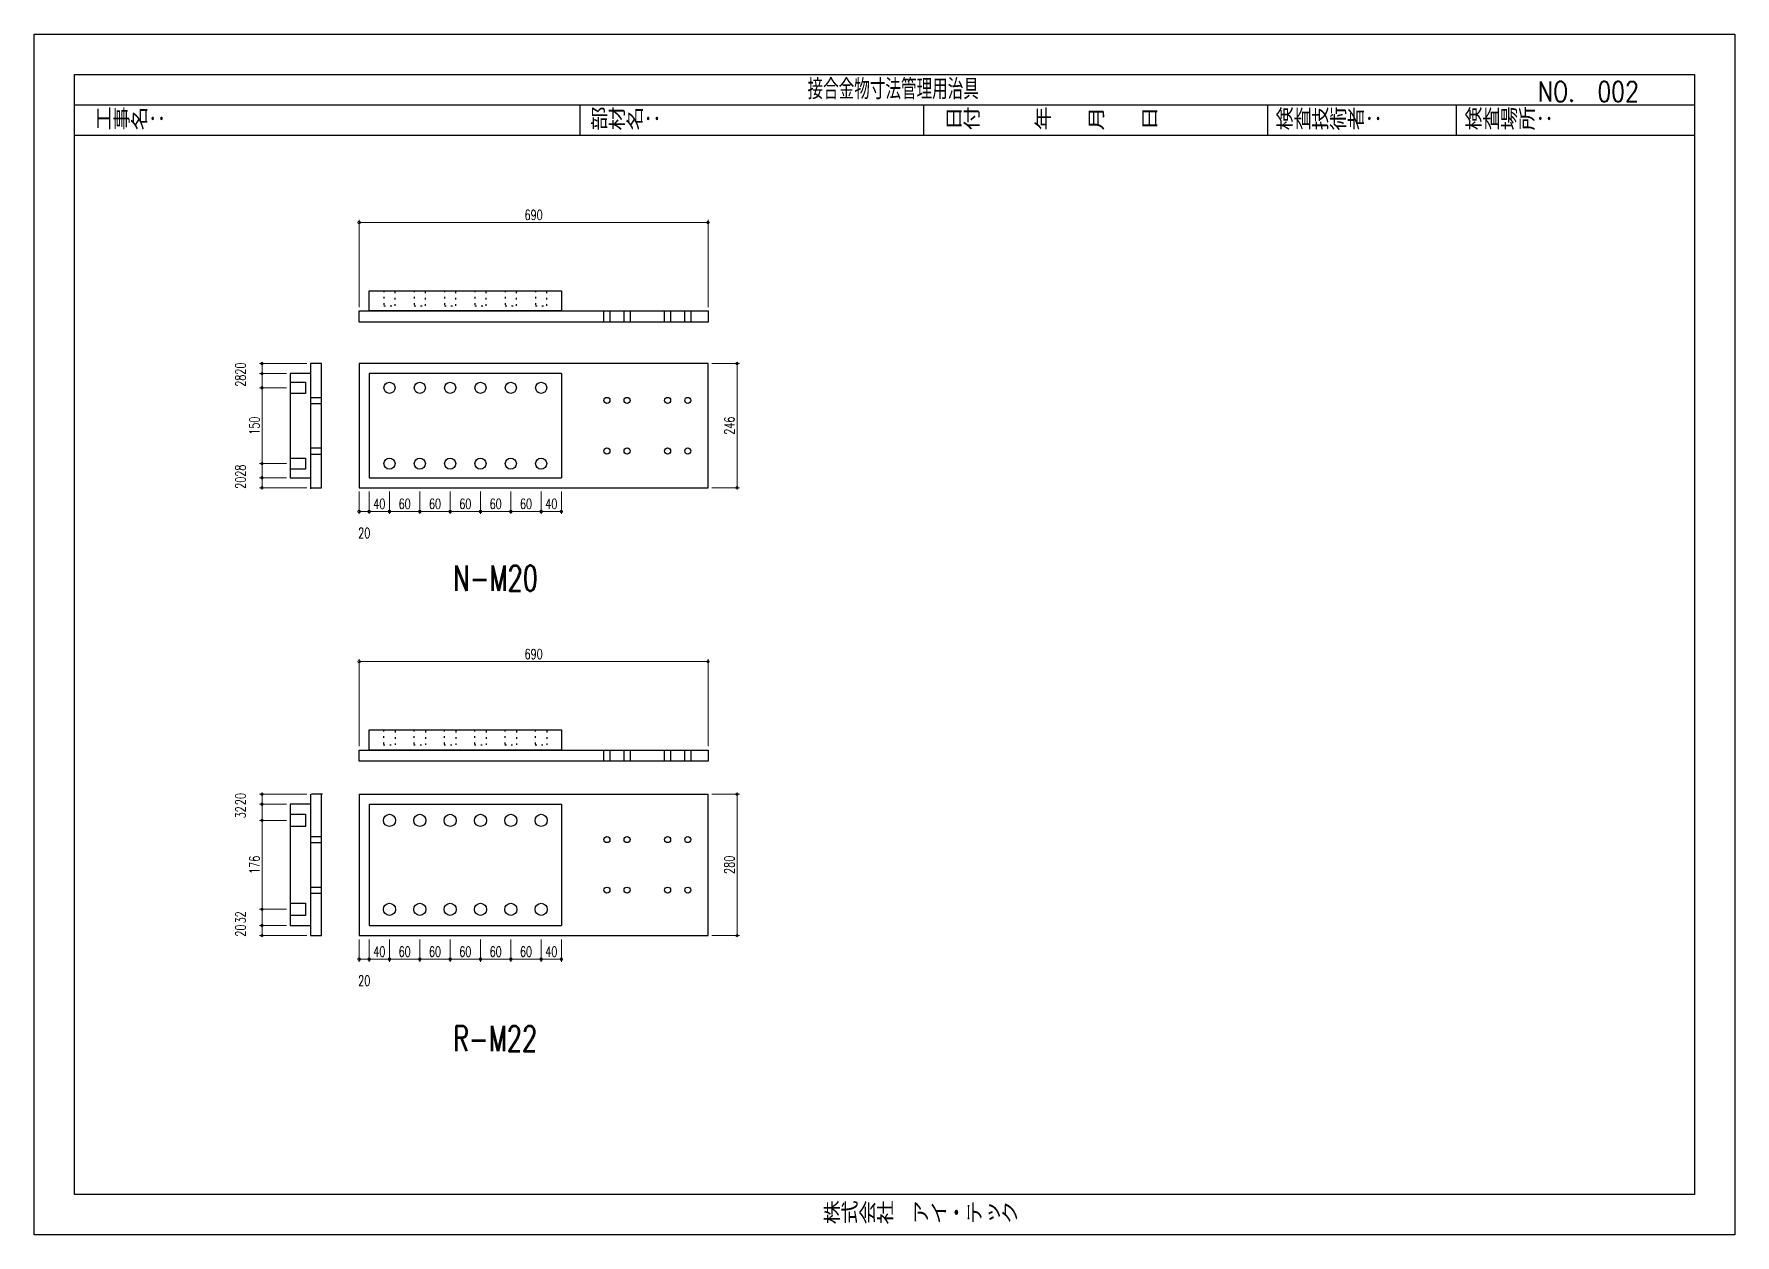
# Model space of a CAD drawing. Header units: millimetres. Extents: x 0 to 15432, y -11 to 7128.
# Drawn here: x 12068 to 15432, y 4752 to 7128 of the extents above; entities that cross this region are included whole.
import ezdxf

# ---------------------------------------------------------------- set-up
doc = ezdxf.new("R2010")
doc.units = ezdxf.units.MM
doc.header["$LTSCALE"] = 5
doc.linetypes.add('DOT', pattern=[2.5, 0.625, -1.875])
doc.layers.get('0').update_dxf_attribs({"color": 255})
doc.layers.get('DEFPOINTS').update_dxf_attribs({"color": 9})
for name, color, linetype in [('01', 7, 'Continuous'), ('LAYER6', 7, 'Continuous'), ('寸法', 4, 'Continuous'), ('溶接', 241, 'Continuous'), ('金物', 142, 'Continuous')]:
    doc.layers.add(name, color=color, linetype=linetype)
doc.styles.add('KANJI', font='simplex.shx', dxfattribs={"width": 0.7, "bigfont": 'extfont2.shx'})
doc.styles.get("Standard").update_dxf_attribs({"font": 'simplex.shx', "width": 0.7, "height": 2.5, "bigfont": '@extfont2.shx'})
doc.styles.add('SUNPOU', font='simplex.shx', dxfattribs={"width": 0.7, "bigfont": 'extfont2.shx'})
doc.styles.add('SUNPOU2', font='simplex.shx', dxfattribs={"width": 0.7, "height": 50, "bigfont": 'extfont2.shx'})
doc.dimstyles.new('S5', dxfattribs={"dimscale": 5, "dimtxt": 4, "dimasz": 1, "dimexe": 1, "dimexo": 1.5, "dimgap": 1, "dimtad": 1, "dimtxsty": 'KANJI', "dimblk": 'ORIGIN', "dimcen": 0, "dimclrd": 256, "dimclre": 256, "dimclrt": 256, "dimadec": 0, "dimazin": 0, "dimtfac": 1, "dimtmove": 2, "dimatfit": 2, "dimfxl": 1, "dimtolj": 2, "dimlwd": 5, "dimlwe": 5, "dimarcsym": 0})

msp = doc.modelspace()

# ---------------------------------------------------------------- texts
at = {"layer": '01', "linetype": 'Continuous', "style": 'SUNPOU2', "width": 0.7}
for s, p in [('N-M20', (12896.596, 6026.493)), ('R-M22', (12896.596, 5115.593))]:
    msp.add_text(s, height=50, dxfattribs=at).set_placement(p)
at = {"layer": 'LAYER6', "color": 0, "linetype": 'Continuous', "lineweight": -3, "style": 'SUNPOU', "width": 0.7}
msp.add_text('接合金物寸法管理用治具', height=40, dxfattribs=at).set_placement((13597.829, 6998.926))
at = {"layer": 'LAYER6', "color": 0, "linetype": 'Continuous', "lineweight": -3, "width": 0.8}
for s, p in [('NO.  002', (15041.789, 6994.209)), ('工事名：', (12188.009, 6938.926)), ('部材名：', (13167.834, 6938.926)), ('日付\u3000\u3000\u3000年\u3000\u3000月\u3000\u3000日', (13869.219, 6938.926)), ('検査技術者：', (14523.744, 6938.926)), ('検査場所：', (14897.044, 6938.926)), ('株式会社\u3000アイ・テック', (13628.093, 4774.755)), ('株式会社\u3000アイ・テック', (13628.093, 4774.755))]:
    msp.add_text(s, height=40, dxfattribs=at).set_placement(p)

# ---------------------------------------------------------------- blocks, each defined once
blk = doc.blocks.new('_Origin')
at = {"color": 0, "linetype": 'ByBlock', "lineweight": -2}
blk.add_line((0, 0), (-1, 0), dxfattribs=at)
blk.add_circle((0, 0), 0.5, dxfattribs=at)
blk = doc.blocks.new('*D1302')
at = {"layer": 'DEFPOINTS', "color": 0}
for p in [(13401, 6755.1), (12711, 6580.2), (13401, 6580.2)]:
    blk.add_point(p, dxfattribs=at)
at = {"layer": '寸法', "linetype": 'Continuous', "lineweight": 5}
for p, q in [((12711, 6587.7), (12711, 6760.1)), ((12716, 6755.1), (13396, 6755.1)), ((13401, 6587.7), (13401, 6760.1))]:
    blk.add_line(p, q, dxfattribs=at)
at = {"layer": '寸法', "lineweight": 5, "xscale": 5, "yscale": 5, "zscale": 5, "rotation": 180}
blk.add_blockref('_Origin', (12711, 6755.1), dxfattribs=at)
at = {"layer": '寸法', "lineweight": 5, "xscale": 5, "yscale": 5, "zscale": 5}
blk.add_blockref('_Origin', (13401, 6755.1), dxfattribs=at)
at = {"layer": '寸法', "linetype": 'Continuous', "insert": (13056, 6770.1), "char_height": 20, "attachment_point": 5, "style": 'KANJI'}
blk.add_mtext('\\A2;690', dxfattribs=at)
blk = doc.blocks.new('*D1303')
at = {"layer": 'DEFPOINTS', "color": 0}
for p in [(12731, 6230.1), (12771, 6230.1), (12771, 6183.4)]:
    blk.add_point(p, dxfattribs=at)
at = {"layer": '寸法', "linetype": 'Continuous', "lineweight": 5}
for p, q in [((12731, 6222.6), (12731, 6178.4)), ((12771, 6222.6), (12771, 6178.4)), ((12736, 6183.4), (12766, 6183.4))]:
    blk.add_line(p, q, dxfattribs=at)
at = {"layer": '寸法', "lineweight": 5, "xscale": 5, "yscale": 5, "zscale": 5, "rotation": 180}
blk.add_blockref('_Origin', (12731, 6183.4), dxfattribs=at)
at = {"layer": '寸法', "lineweight": 5, "xscale": 5, "yscale": 5, "zscale": 5}
blk.add_blockref('_Origin', (12771, 6183.4), dxfattribs=at)
at = {"layer": '寸法', "linetype": 'Continuous', "insert": (12751, 6198.4), "char_height": 20, "attachment_point": 5, "style": 'KANJI'}
blk.add_mtext('\\A2;40', dxfattribs=at)
blk = doc.blocks.new('*D1304')
at = {"layer": 'DEFPOINTS', "color": 0}
for p in [(12771, 6230.1), (12831, 6230.1), (12831, 6183.4)]:
    blk.add_point(p, dxfattribs=at)
at = {"layer": '寸法', "linetype": 'Continuous', "lineweight": 5}
for p, q in [((12771, 6222.6), (12771, 6178.4)), ((12831, 6222.6), (12831, 6178.4)), ((12776, 6183.4), (12826, 6183.4))]:
    blk.add_line(p, q, dxfattribs=at)
at = {"layer": '寸法', "lineweight": 5, "xscale": 5, "yscale": 5, "zscale": 5, "rotation": 180}
blk.add_blockref('_Origin', (12771, 6183.4), dxfattribs=at)
at = {"layer": '寸法', "lineweight": 5, "xscale": 5, "yscale": 5, "zscale": 5}
blk.add_blockref('_Origin', (12831, 6183.4), dxfattribs=at)
at = {"layer": '寸法', "linetype": 'Continuous', "insert": (12801, 6198.4), "char_height": 20, "attachment_point": 5, "style": 'KANJI'}
blk.add_mtext('\\A2;60', dxfattribs=at)
blk = doc.blocks.new('*D1305')
at = {"layer": 'DEFPOINTS', "color": 0}
for p in [(12831, 6230.1), (12891, 6230.1), (12891, 6183.4)]:
    blk.add_point(p, dxfattribs=at)
at = {"layer": '寸法', "linetype": 'Continuous', "lineweight": 5}
for p, q in [((12831, 6222.6), (12831, 6178.4)), ((12891, 6222.6), (12891, 6178.4)), ((12836, 6183.4), (12886, 6183.4))]:
    blk.add_line(p, q, dxfattribs=at)
at = {"layer": '寸法', "lineweight": 5, "xscale": 5, "yscale": 5, "zscale": 5, "rotation": 180}
blk.add_blockref('_Origin', (12831, 6183.4), dxfattribs=at)
at = {"layer": '寸法', "lineweight": 5, "xscale": 5, "yscale": 5, "zscale": 5}
blk.add_blockref('_Origin', (12891, 6183.4), dxfattribs=at)
at = {"layer": '寸法', "linetype": 'Continuous', "insert": (12861, 6198.4), "char_height": 20, "attachment_point": 5, "style": 'KANJI'}
blk.add_mtext('\\A2;60', dxfattribs=at)
blk = doc.blocks.new('*D1306')
at = {"layer": 'DEFPOINTS', "color": 0}
for p in [(12891, 6230.1), (12951, 6230.1), (12951, 6183.4)]:
    blk.add_point(p, dxfattribs=at)
at = {"layer": '寸法', "linetype": 'Continuous', "lineweight": 5}
for p, q in [((12891, 6222.6), (12891, 6178.4)), ((12951, 6222.6), (12951, 6178.4)), ((12896, 6183.4), (12946, 6183.4))]:
    blk.add_line(p, q, dxfattribs=at)
at = {"layer": '寸法', "lineweight": 5, "xscale": 5, "yscale": 5, "zscale": 5, "rotation": 180}
blk.add_blockref('_Origin', (12891, 6183.4), dxfattribs=at)
at = {"layer": '寸法', "lineweight": 5, "xscale": 5, "yscale": 5, "zscale": 5}
blk.add_blockref('_Origin', (12951, 6183.4), dxfattribs=at)
at = {"layer": '寸法', "linetype": 'Continuous', "insert": (12921, 6198.4), "char_height": 20, "attachment_point": 5, "style": 'KANJI'}
blk.add_mtext('\\A2;60', dxfattribs=at)
blk = doc.blocks.new('*D1307')
at = {"layer": 'DEFPOINTS', "color": 0}
for p in [(12951, 6230.1), (13011, 6230.1), (13011, 6183.4)]:
    blk.add_point(p, dxfattribs=at)
at = {"layer": '寸法', "linetype": 'Continuous', "lineweight": 5}
for p, q in [((12951, 6222.6), (12951, 6178.4)), ((13011, 6222.6), (13011, 6178.4)), ((12956, 6183.4), (13006, 6183.4))]:
    blk.add_line(p, q, dxfattribs=at)
at = {"layer": '寸法', "lineweight": 5, "xscale": 5, "yscale": 5, "zscale": 5, "rotation": 180}
blk.add_blockref('_Origin', (12951, 6183.4), dxfattribs=at)
at = {"layer": '寸法', "lineweight": 5, "xscale": 5, "yscale": 5, "zscale": 5}
blk.add_blockref('_Origin', (13011, 6183.4), dxfattribs=at)
at = {"layer": '寸法', "linetype": 'Continuous', "insert": (12981, 6198.4), "char_height": 20, "attachment_point": 5, "style": 'KANJI'}
blk.add_mtext('\\A2;60', dxfattribs=at)
blk = doc.blocks.new('*D1308')
at = {"layer": 'DEFPOINTS', "color": 0}
for p in [(13011, 6230.1), (13071, 6230.1), (13071, 6183.4)]:
    blk.add_point(p, dxfattribs=at)
at = {"layer": '寸法', "linetype": 'Continuous', "lineweight": 5}
for p, q in [((13011, 6222.6), (13011, 6178.4)), ((13071, 6222.6), (13071, 6178.4)), ((13016, 6183.4), (13066, 6183.4))]:
    blk.add_line(p, q, dxfattribs=at)
at = {"layer": '寸法', "lineweight": 5, "xscale": 5, "yscale": 5, "zscale": 5, "rotation": 180}
blk.add_blockref('_Origin', (13011, 6183.4), dxfattribs=at)
at = {"layer": '寸法', "lineweight": 5, "xscale": 5, "yscale": 5, "zscale": 5}
blk.add_blockref('_Origin', (13071, 6183.4), dxfattribs=at)
at = {"layer": '寸法', "linetype": 'Continuous', "insert": (13041, 6198.4), "char_height": 20, "attachment_point": 5, "style": 'KANJI'}
blk.add_mtext('\\A2;60', dxfattribs=at)
blk = doc.blocks.new('*D1309')
at = {"layer": 'DEFPOINTS', "color": 0}
for p in [(13071, 6230.1), (13111, 6230.1), (13111, 6183.4)]:
    blk.add_point(p, dxfattribs=at)
at = {"layer": '寸法', "linetype": 'Continuous', "lineweight": 5}
for p, q in [((13071, 6222.6), (13071, 6178.4)), ((13111, 6222.6), (13111, 6178.4)), ((13076, 6183.4), (13106, 6183.4))]:
    blk.add_line(p, q, dxfattribs=at)
at = {"layer": '寸法', "lineweight": 5, "xscale": 5, "yscale": 5, "zscale": 5, "rotation": 180}
blk.add_blockref('_Origin', (13071, 6183.4), dxfattribs=at)
at = {"layer": '寸法', "lineweight": 5, "xscale": 5, "yscale": 5, "zscale": 5}
blk.add_blockref('_Origin', (13111, 6183.4), dxfattribs=at)
at = {"layer": '寸法', "linetype": 'Continuous', "insert": (13091, 6198.4), "char_height": 20, "attachment_point": 5, "style": 'KANJI'}
blk.add_mtext('\\A2;40', dxfattribs=at)
blk = doc.blocks.new('*D1310')
at = {"layer": 'DEFPOINTS', "color": 0}
for p in [(12711, 6230.1), (12731, 6230.1), (12731, 6183.4)]:
    blk.add_point(p, dxfattribs=at)
at = {"layer": '寸法', "linetype": 'Continuous', "lineweight": 5}
for p, q in [((12711, 6222.6), (12711, 6178.4)), ((12731, 6222.6), (12731, 6178.4)), ((12716, 6183.4), (12726, 6183.4))]:
    blk.add_line(p, q, dxfattribs=at)
at = {"layer": '寸法', "lineweight": 5, "xscale": 5, "yscale": 5, "zscale": 5, "rotation": 180}
blk.add_blockref('_Origin', (12711, 6183.4), dxfattribs=at)
at = {"layer": '寸法', "lineweight": 5, "xscale": 5, "yscale": 5, "zscale": 5}
blk.add_blockref('_Origin', (12731, 6183.4), dxfattribs=at)
at = {"layer": '寸法', "linetype": 'Continuous', "insert": (12721, 6140.9), "char_height": 20, "attachment_point": 5, "style": 'KANJI'}
blk.add_mtext('\\A2;20', dxfattribs=at)
blk = doc.blocks.new('*D1311')
at = {"layer": 'DEFPOINTS', "color": 0}
for p in [(12519, 6250.1), (12574.8, 6250.1), (12614.8, 6230.1)]:
    blk.add_point(p, dxfattribs=at)
at = {"layer": '寸法', "linetype": 'Continuous', "lineweight": 5}
for p, q in [((12567.3, 6250.1), (12514, 6250.1)), ((12607.3, 6230.1), (12514, 6230.1)), ((12519, 6235.1), (12519, 6245.1))]:
    blk.add_line(p, q, dxfattribs=at)
at = {"layer": '寸法', "lineweight": 5, "xscale": 5, "yscale": 5, "zscale": 5}
for p, rotation in [((12519, 6250.1), 90), ((12519, 6230.1), 270)]:
    blk.add_blockref('_Origin', p, dxfattribs=dict(at, rotation=rotation))
at = {"layer": '寸法', "linetype": 'Continuous', "insert": (12476.5, 6240.1), "char_height": 20, "attachment_point": 5, "rotation": 90, "style": 'KANJI'}
blk.add_mtext('\\A2;20', dxfattribs=at)
blk = doc.blocks.new('*D1312')
at = {"layer": 'DEFPOINTS', "color": 0}
for p in [(12519, 6278.1), (12574.8, 6278.1), (12574.8, 6250.1)]:
    blk.add_point(p, dxfattribs=at)
at = {"layer": '寸法', "linetype": 'Continuous', "lineweight": 5}
for p, q in [((12567.3, 6278.1), (12514, 6278.1)), ((12519, 6255.1), (12519, 6273.1)), ((12567.3, 6250.1), (12514, 6250.1))]:
    blk.add_line(p, q, dxfattribs=at)
at = {"layer": '寸法', "lineweight": 5, "xscale": 5, "yscale": 5, "zscale": 5}
for p, rotation in [((12519, 6278.1), 90), ((12519, 6250.1), 270)]:
    blk.add_blockref('_Origin', p, dxfattribs=dict(at, rotation=rotation))
at = {"layer": '寸法', "linetype": 'Continuous', "insert": (12476.5, 6264.1), "char_height": 20, "attachment_point": 5, "rotation": 90, "style": 'KANJI'}
blk.add_mtext('\\A2;28', dxfattribs=at)
blk = doc.blocks.new('*D1313')
at = {"layer": 'DEFPOINTS', "color": 0}
for p in [(12519, 6428.1), (12574.8, 6428.1), (12574.8, 6278.1)]:
    blk.add_point(p, dxfattribs=at)
at = {"layer": '寸法', "linetype": 'Continuous', "lineweight": 5}
for p, q in [((12567.3, 6428.1), (12514, 6428.1)), ((12519, 6283.1), (12519, 6423.1)), ((12567.3, 6278.1), (12514, 6278.1))]:
    blk.add_line(p, q, dxfattribs=at)
at = {"layer": '寸法', "lineweight": 5, "xscale": 5, "yscale": 5, "zscale": 5}
for p, rotation in [((12519, 6428.1), 90), ((12519, 6278.1), 270)]:
    blk.add_blockref('_Origin', p, dxfattribs=dict(at, rotation=rotation))
at = {"layer": '寸法', "linetype": 'Continuous', "insert": (12504, 6353.1), "char_height": 20, "attachment_point": 5, "rotation": 90, "style": 'KANJI'}
blk.add_mtext('\\A2;150', dxfattribs=at)
blk = doc.blocks.new('*D1314')
at = {"layer": 'DEFPOINTS', "color": 0}
for p in [(12519, 6456.1), (12574.8, 6456.1), (12574.8, 6428.1)]:
    blk.add_point(p, dxfattribs=at)
at = {"layer": '寸法', "linetype": 'Continuous', "lineweight": 5}
for p, q in [((12567.3, 6456.1), (12514, 6456.1)), ((12567.3, 6428.1), (12514, 6428.1)), ((12519, 6433.1), (12519, 6451.1))]:
    blk.add_line(p, q, dxfattribs=at)
at = {"layer": '寸法', "lineweight": 5, "xscale": 5, "yscale": 5, "zscale": 5}
for p, rotation in [((12519, 6456.1), 90), ((12519, 6428.1), 270)]:
    blk.add_blockref('_Origin', p, dxfattribs=dict(at, rotation=rotation))
at = {"layer": '寸法', "linetype": 'Continuous', "insert": (12476.5, 6442.1), "char_height": 20, "attachment_point": 5, "rotation": 90, "style": 'KANJI'}
blk.add_mtext('\\A2;28', dxfattribs=at)
blk = doc.blocks.new('*D1315')
at = {"layer": 'DEFPOINTS', "color": 0}
for p in [(12519, 6476.1), (12614.8, 6476.1), (12574.8, 6456.1)]:
    blk.add_point(p, dxfattribs=at)
at = {"layer": '寸法', "linetype": 'Continuous', "lineweight": 5}
for p, q in [((12607.3, 6476.1), (12514, 6476.1)), ((12519, 6461.1), (12519, 6471.1)), ((12567.3, 6456.1), (12514, 6456.1))]:
    blk.add_line(p, q, dxfattribs=at)
at = {"layer": '寸法', "lineweight": 5, "xscale": 5, "yscale": 5, "zscale": 5}
for p, rotation in [((12519, 6476.1), 90), ((12519, 6456.1), 270)]:
    blk.add_blockref('_Origin', p, dxfattribs=dict(at, rotation=rotation))
at = {"layer": '寸法', "linetype": 'Continuous', "insert": (12476.5, 6466.1), "char_height": 20, "attachment_point": 5, "rotation": 90, "style": 'KANJI'}
blk.add_mtext('\\A2;20', dxfattribs=at)
blk = doc.blocks.new('*D1316')
at = {"layer": 'DEFPOINTS', "color": 0}
for p in [(13401, 6476.1), (13401, 6230.1), (13458.3, 6230.1)]:
    blk.add_point(p, dxfattribs=at)
at = {"layer": '寸法', "linetype": 'Continuous', "lineweight": 5}
for p, q in [((13408.5, 6476.1), (13463.3, 6476.1)), ((13458.3, 6471.1), (13458.3, 6235.1)), ((13408.5, 6230.1), (13463.3, 6230.1))]:
    blk.add_line(p, q, dxfattribs=at)
at = {"layer": '寸法', "lineweight": 5, "xscale": 5, "yscale": 5, "zscale": 5}
for p, rotation in [((13458.3, 6476.1), 90), ((13458.3, 6230.1), 270)]:
    blk.add_blockref('_Origin', p, dxfattribs=dict(at, rotation=rotation))
at = {"layer": '寸法', "linetype": 'Continuous', "insert": (13443.3, 6353.1), "char_height": 20, "attachment_point": 5, "rotation": 90, "style": 'KANJI'}
blk.add_mtext('\\A2;246', dxfattribs=at)
blk = doc.blocks.new('*D1340')
at = {"layer": 'DEFPOINTS', "color": 0}
for p in [(12731, 5344.3), (12771, 5344.3), (12771, 5297.6)]:
    blk.add_point(p, dxfattribs=at)
at = {"layer": '寸法', "linetype": 'Continuous', "lineweight": 5}
for p, q in [((12731, 5336.8), (12731, 5292.6)), ((12771, 5336.8), (12771, 5292.6)), ((12736, 5297.6), (12766, 5297.6))]:
    blk.add_line(p, q, dxfattribs=at)
at = {"layer": '寸法', "lineweight": 5, "xscale": 5, "yscale": 5, "zscale": 5, "rotation": 180}
blk.add_blockref('_Origin', (12731, 5297.6), dxfattribs=at)
at = {"layer": '寸法', "lineweight": 5, "xscale": 5, "yscale": 5, "zscale": 5}
blk.add_blockref('_Origin', (12771, 5297.6), dxfattribs=at)
at = {"layer": '寸法', "linetype": 'Continuous', "insert": (12751, 5312.6), "char_height": 20, "attachment_point": 5, "style": 'KANJI'}
blk.add_mtext('\\A2;40', dxfattribs=at)
blk = doc.blocks.new('*D1341')
at = {"layer": 'DEFPOINTS', "color": 0}
for p in [(12771, 5344.3), (12831, 5344.3), (12831, 5297.6)]:
    blk.add_point(p, dxfattribs=at)
at = {"layer": '寸法', "linetype": 'Continuous', "lineweight": 5}
for p, q in [((12771, 5336.8), (12771, 5292.6)), ((12831, 5336.8), (12831, 5292.6)), ((12776, 5297.6), (12826, 5297.6))]:
    blk.add_line(p, q, dxfattribs=at)
at = {"layer": '寸法', "lineweight": 5, "xscale": 5, "yscale": 5, "zscale": 5, "rotation": 180}
blk.add_blockref('_Origin', (12771, 5297.6), dxfattribs=at)
at = {"layer": '寸法', "lineweight": 5, "xscale": 5, "yscale": 5, "zscale": 5}
blk.add_blockref('_Origin', (12831, 5297.6), dxfattribs=at)
at = {"layer": '寸法', "linetype": 'Continuous', "insert": (12801, 5312.6), "char_height": 20, "attachment_point": 5, "style": 'KANJI'}
blk.add_mtext('\\A2;60', dxfattribs=at)
blk = doc.blocks.new('*D1342')
at = {"layer": 'DEFPOINTS', "color": 0}
for p in [(12831, 5344.3), (12891, 5344.3), (12891, 5297.6)]:
    blk.add_point(p, dxfattribs=at)
at = {"layer": '寸法', "linetype": 'Continuous', "lineweight": 5}
for p, q in [((12831, 5336.8), (12831, 5292.6)), ((12891, 5336.8), (12891, 5292.6)), ((12836, 5297.6), (12886, 5297.6))]:
    blk.add_line(p, q, dxfattribs=at)
at = {"layer": '寸法', "lineweight": 5, "xscale": 5, "yscale": 5, "zscale": 5, "rotation": 180}
blk.add_blockref('_Origin', (12831, 5297.6), dxfattribs=at)
at = {"layer": '寸法', "lineweight": 5, "xscale": 5, "yscale": 5, "zscale": 5}
blk.add_blockref('_Origin', (12891, 5297.6), dxfattribs=at)
at = {"layer": '寸法', "linetype": 'Continuous', "insert": (12861, 5312.6), "char_height": 20, "attachment_point": 5, "style": 'KANJI'}
blk.add_mtext('\\A2;60', dxfattribs=at)
blk = doc.blocks.new('*D1343')
at = {"layer": 'DEFPOINTS', "color": 0}
for p in [(12891, 5344.3), (12951, 5344.3), (12951, 5297.6)]:
    blk.add_point(p, dxfattribs=at)
at = {"layer": '寸法', "linetype": 'Continuous', "lineweight": 5}
for p, q in [((12891, 5336.8), (12891, 5292.6)), ((12951, 5336.8), (12951, 5292.6)), ((12896, 5297.6), (12946, 5297.6))]:
    blk.add_line(p, q, dxfattribs=at)
at = {"layer": '寸法', "lineweight": 5, "xscale": 5, "yscale": 5, "zscale": 5, "rotation": 180}
blk.add_blockref('_Origin', (12891, 5297.6), dxfattribs=at)
at = {"layer": '寸法', "lineweight": 5, "xscale": 5, "yscale": 5, "zscale": 5}
blk.add_blockref('_Origin', (12951, 5297.6), dxfattribs=at)
at = {"layer": '寸法', "linetype": 'Continuous', "insert": (12921, 5312.6), "char_height": 20, "attachment_point": 5, "style": 'KANJI'}
blk.add_mtext('\\A2;60', dxfattribs=at)
blk = doc.blocks.new('*D1344')
at = {"layer": 'DEFPOINTS', "color": 0}
for p in [(12951, 5344.3), (13011, 5344.3), (13011, 5297.6)]:
    blk.add_point(p, dxfattribs=at)
at = {"layer": '寸法', "linetype": 'Continuous', "lineweight": 5}
for p, q in [((12951, 5336.8), (12951, 5292.6)), ((13011, 5336.8), (13011, 5292.6)), ((12956, 5297.6), (13006, 5297.6))]:
    blk.add_line(p, q, dxfattribs=at)
at = {"layer": '寸法', "lineweight": 5, "xscale": 5, "yscale": 5, "zscale": 5, "rotation": 180}
blk.add_blockref('_Origin', (12951, 5297.6), dxfattribs=at)
at = {"layer": '寸法', "lineweight": 5, "xscale": 5, "yscale": 5, "zscale": 5}
blk.add_blockref('_Origin', (13011, 5297.6), dxfattribs=at)
at = {"layer": '寸法', "linetype": 'Continuous', "insert": (12981, 5312.6), "char_height": 20, "attachment_point": 5, "style": 'KANJI'}
blk.add_mtext('\\A2;60', dxfattribs=at)
blk = doc.blocks.new('*D1345')
at = {"layer": 'DEFPOINTS', "color": 0}
for p in [(13011, 5344.3), (13071, 5344.3), (13071, 5297.6)]:
    blk.add_point(p, dxfattribs=at)
at = {"layer": '寸法', "linetype": 'Continuous', "lineweight": 5}
for p, q in [((13011, 5336.8), (13011, 5292.6)), ((13071, 5336.8), (13071, 5292.6)), ((13016, 5297.6), (13066, 5297.6))]:
    blk.add_line(p, q, dxfattribs=at)
at = {"layer": '寸法', "lineweight": 5, "xscale": 5, "yscale": 5, "zscale": 5, "rotation": 180}
blk.add_blockref('_Origin', (13011, 5297.6), dxfattribs=at)
at = {"layer": '寸法', "lineweight": 5, "xscale": 5, "yscale": 5, "zscale": 5}
blk.add_blockref('_Origin', (13071, 5297.6), dxfattribs=at)
at = {"layer": '寸法', "linetype": 'Continuous', "insert": (13041, 5312.6), "char_height": 20, "attachment_point": 5, "style": 'KANJI'}
blk.add_mtext('\\A2;60', dxfattribs=at)
blk = doc.blocks.new('*D1346')
at = {"layer": 'DEFPOINTS', "color": 0}
for p in [(13071, 5344.3), (13111, 5344.3), (13111, 5297.6)]:
    blk.add_point(p, dxfattribs=at)
at = {"layer": '寸法', "linetype": 'Continuous', "lineweight": 5}
for p, q in [((13071, 5336.8), (13071, 5292.6)), ((13111, 5336.8), (13111, 5292.6)), ((13076, 5297.6), (13106, 5297.6))]:
    blk.add_line(p, q, dxfattribs=at)
at = {"layer": '寸法', "lineweight": 5, "xscale": 5, "yscale": 5, "zscale": 5, "rotation": 180}
blk.add_blockref('_Origin', (13071, 5297.6), dxfattribs=at)
at = {"layer": '寸法', "lineweight": 5, "xscale": 5, "yscale": 5, "zscale": 5}
blk.add_blockref('_Origin', (13111, 5297.6), dxfattribs=at)
at = {"layer": '寸法', "linetype": 'Continuous', "insert": (13091, 5312.6), "char_height": 20, "attachment_point": 5, "style": 'KANJI'}
blk.add_mtext('\\A2;40', dxfattribs=at)
blk = doc.blocks.new('*D1347')
at = {"layer": 'DEFPOINTS', "color": 0}
for p in [(12711, 5344.3), (12731, 5344.3), (12731, 5297.6)]:
    blk.add_point(p, dxfattribs=at)
at = {"layer": '寸法', "linetype": 'Continuous', "lineweight": 5}
for p, q in [((12711, 5336.8), (12711, 5292.6)), ((12731, 5336.8), (12731, 5292.6)), ((12716, 5297.6), (12726, 5297.6))]:
    blk.add_line(p, q, dxfattribs=at)
at = {"layer": '寸法', "lineweight": 5, "xscale": 5, "yscale": 5, "zscale": 5, "rotation": 180}
blk.add_blockref('_Origin', (12711, 5297.6), dxfattribs=at)
at = {"layer": '寸法', "lineweight": 5, "xscale": 5, "yscale": 5, "zscale": 5}
blk.add_blockref('_Origin', (12731, 5297.6), dxfattribs=at)
at = {"layer": '寸法', "linetype": 'Continuous', "insert": (12721, 5255.1), "char_height": 20, "attachment_point": 5, "style": 'KANJI'}
blk.add_mtext('\\A2;20', dxfattribs=at)
blk = doc.blocks.new('*D1348')
at = {"layer": 'DEFPOINTS', "color": 0}
for p in [(13401, 5886.3), (12711, 5711.4), (13401, 5711.4)]:
    blk.add_point(p, dxfattribs=at)
at = {"layer": '寸法', "linetype": 'Continuous', "lineweight": 5}
for p, q in [((12711, 5718.9), (12711, 5891.3)), ((13401, 5718.9), (13401, 5891.3)), ((12716, 5886.3), (13396, 5886.3))]:
    blk.add_line(p, q, dxfattribs=at)
at = {"layer": '寸法', "lineweight": 5, "xscale": 5, "yscale": 5, "zscale": 5, "rotation": 180}
blk.add_blockref('_Origin', (12711, 5886.3), dxfattribs=at)
at = {"layer": '寸法', "lineweight": 5, "xscale": 5, "yscale": 5, "zscale": 5}
blk.add_blockref('_Origin', (13401, 5886.3), dxfattribs=at)
at = {"layer": '寸法', "linetype": 'Continuous', "insert": (13056, 5901.3), "char_height": 20, "attachment_point": 5, "style": 'KANJI'}
blk.add_mtext('\\A2;690', dxfattribs=at)
blk = doc.blocks.new('*D1350')
at = {"layer": 'DEFPOINTS', "color": 0}
for p in [(13401, 5624.3), (13401, 5344.3), (13458.3, 5344.3)]:
    blk.add_point(p, dxfattribs=at)
at = {"layer": '寸法', "linetype": 'Continuous', "lineweight": 5}
for p, q in [((13408.5, 5624.3), (13463.3, 5624.3)), ((13458.3, 5619.3), (13458.3, 5349.3)), ((13408.5, 5344.3), (13463.3, 5344.3))]:
    blk.add_line(p, q, dxfattribs=at)
at = {"layer": '寸法', "lineweight": 5, "xscale": 5, "yscale": 5, "zscale": 5}
for p, rotation in [((13458.3, 5624.3), 90), ((13458.3, 5344.3), 270)]:
    blk.add_blockref('_Origin', p, dxfattribs=dict(at, rotation=rotation))
at = {"layer": '寸法', "linetype": 'Continuous', "insert": (13443.3, 5484.3), "char_height": 20, "attachment_point": 5, "rotation": 90, "style": 'KANJI'}
blk.add_mtext('\\A2;280', dxfattribs=at)
blk = doc.blocks.new('*D1357')
at = {"layer": 'DEFPOINTS', "color": 0}
for p in [(12519, 5364.3), (12574.8, 5364.3), (12614.8, 5344.3)]:
    blk.add_point(p, dxfattribs=at)
at = {"layer": '寸法', "linetype": 'Continuous', "lineweight": 5}
for p, q in [((12567.3, 5364.3), (12514, 5364.3)), ((12519, 5349.3), (12519, 5359.3)), ((12607.3, 5344.3), (12514, 5344.3))]:
    blk.add_line(p, q, dxfattribs=at)
at = {"layer": '寸法', "lineweight": 5, "xscale": 5, "yscale": 5, "zscale": 5}
for p, rotation in [((12519, 5364.3), 90), ((12519, 5344.3), 270)]:
    blk.add_blockref('_Origin', p, dxfattribs=dict(at, rotation=rotation))
at = {"layer": '寸法', "linetype": 'Continuous', "insert": (12476.5, 5354.3), "char_height": 20, "attachment_point": 5, "rotation": 90, "style": 'KANJI'}
blk.add_mtext('\\A2;20', dxfattribs=at)
blk = doc.blocks.new('*D1358')
at = {"layer": 'DEFPOINTS', "color": 0}
for p in [(12519, 5396.3), (12574.8, 5396.3), (12574.8, 5364.3)]:
    blk.add_point(p, dxfattribs=at)
at = {"layer": '寸法', "linetype": 'Continuous', "lineweight": 5}
for p, q in [((12567.3, 5396.3), (12514, 5396.3)), ((12519, 5369.3), (12519, 5391.3)), ((12567.3, 5364.3), (12514, 5364.3))]:
    blk.add_line(p, q, dxfattribs=at)
at = {"layer": '寸法', "lineweight": 5, "xscale": 5, "yscale": 5, "zscale": 5}
for p, rotation in [((12519, 5396.3), 90), ((12519, 5364.3), 270)]:
    blk.add_blockref('_Origin', p, dxfattribs=dict(at, rotation=rotation))
at = {"layer": '寸法', "linetype": 'Continuous', "insert": (12476.5, 5380.3), "char_height": 20, "attachment_point": 5, "rotation": 90, "style": 'KANJI'}
blk.add_mtext('\\A2;32', dxfattribs=at)
blk = doc.blocks.new('*D1359')
at = {"layer": 'DEFPOINTS', "color": 0}
for p in [(12519, 5572.3), (12574.8, 5572.3), (12574.8, 5396.3)]:
    blk.add_point(p, dxfattribs=at)
at = {"layer": '寸法', "linetype": 'Continuous', "lineweight": 5}
for p, q in [((12567.3, 5572.3), (12514, 5572.3)), ((12519, 5401.3), (12519, 5567.3)), ((12567.3, 5396.3), (12514, 5396.3))]:
    blk.add_line(p, q, dxfattribs=at)
at = {"layer": '寸法', "lineweight": 5, "xscale": 5, "yscale": 5, "zscale": 5}
for p, rotation in [((12519, 5572.3), 90), ((12519, 5396.3), 270)]:
    blk.add_blockref('_Origin', p, dxfattribs=dict(at, rotation=rotation))
at = {"layer": '寸法', "linetype": 'Continuous', "insert": (12504, 5484.3), "char_height": 20, "attachment_point": 5, "rotation": 90, "style": 'KANJI'}
blk.add_mtext('\\A2;176', dxfattribs=at)
blk = doc.blocks.new('*D1360')
at = {"layer": 'DEFPOINTS', "color": 0}
for p in [(12519, 5604.3), (12574.8, 5604.3), (12574.8, 5572.3)]:
    blk.add_point(p, dxfattribs=at)
at = {"layer": '寸法', "linetype": 'Continuous', "lineweight": 5}
for p, q in [((12567.3, 5604.3), (12514, 5604.3)), ((12519, 5577.3), (12519, 5599.3)), ((12567.3, 5572.3), (12514, 5572.3))]:
    blk.add_line(p, q, dxfattribs=at)
at = {"layer": '寸法', "lineweight": 5, "xscale": 5, "yscale": 5, "zscale": 5}
for p, rotation in [((12519, 5604.3), 90), ((12519, 5572.3), 270)]:
    blk.add_blockref('_Origin', p, dxfattribs=dict(at, rotation=rotation))
at = {"layer": '寸法', "linetype": 'Continuous', "insert": (12476.5, 5588.3), "char_height": 20, "attachment_point": 5, "rotation": 90, "style": 'KANJI'}
blk.add_mtext('\\A2;32', dxfattribs=at)
blk = doc.blocks.new('*D1361')
at = {"layer": 'DEFPOINTS', "color": 0}
for p in [(12519, 5624.3), (12614.8, 5624.3), (12574.8, 5604.3)]:
    blk.add_point(p, dxfattribs=at)
at = {"layer": '寸法', "linetype": 'Continuous', "lineweight": 5}
for p, q in [((12607.3, 5624.3), (12514, 5624.3)), ((12519, 5609.3), (12519, 5619.3)), ((12567.3, 5604.3), (12514, 5604.3))]:
    blk.add_line(p, q, dxfattribs=at)
at = {"layer": '寸法', "lineweight": 5, "xscale": 5, "yscale": 5, "zscale": 5}
for p, rotation in [((12519, 5624.3), 90), ((12519, 5604.3), 270)]:
    blk.add_blockref('_Origin', p, dxfattribs=dict(at, rotation=rotation))
at = {"layer": '寸法', "linetype": 'Continuous', "insert": (12476.5, 5614.3), "char_height": 20, "attachment_point": 5, "rotation": 90, "style": 'KANJI'}
blk.add_mtext('\\A2;20', dxfattribs=at)

# ---------------------------------------------------------------- dimensions: what is measured, and where the dimension line sits
at = {"layer": '寸法', "linetype": 'Continuous'}
for base, p1, p2, picture, middle in [((13400.979, 6755.137), (12710.979, 6580.211), (13400.979, 6580.211), '*D1302', (13055.979, 6770.137)), ((12730.979, 6183.405), (12710.979, 6230.076), (12730.979, 6230.076), '*D1310', (12720.979, 6140.905)), ((12770.979, 6183.405), (12730.979, 6230.076), (12770.979, 6230.076), '*D1303', (12750.979, 6198.405)), ((12830.979, 6183.405), (12770.979, 6230.076), (12830.979, 6230.076), '*D1304', (12800.979, 6198.405)), ((12890.979, 6183.405), (12830.979, 6230.076), (12890.979, 6230.076), '*D1305', (12860.979, 6198.405)), ((12950.979, 6183.405), (12890.979, 6230.076), (12950.979, 6230.076), '*D1306', (12920.979, 6198.405)), ((13010.979, 6183.405), (12950.979, 6230.076), (13010.979, 6230.076), '*D1307', (12980.979, 6198.405)), ((13070.979, 6183.405), (13010.979, 6230.076), (13070.979, 6230.076), '*D1308', (13040.979, 6198.405)), ((13110.979, 6183.405), (13070.979, 6230.076), (13110.979, 6230.076), '*D1309', (13090.979, 6198.405)), ((13400.979, 5886.318), (12710.979, 5711.393), (13400.979, 5711.393), '*D1348', (13055.979, 5901.318)), ((12730.979, 5297.586), (12710.979, 5344.258), (12730.979, 5344.258), '*D1347', (12720.979, 5255.086)), ((12770.979, 5297.586), (12730.979, 5344.258), (12770.979, 5344.258), '*D1340', (12750.979, 5312.586)), ((12830.979, 5297.586), (12770.979, 5344.258), (12830.979, 5344.258), '*D1341', (12800.979, 5312.586)), ((12890.979, 5297.586), (12830.979, 5344.258), (12890.979, 5344.258), '*D1342', (12860.979, 5312.586)), ((12950.979, 5297.586), (12890.979, 5344.258), (12950.979, 5344.258), '*D1343', (12920.979, 5312.586)), ((13010.979, 5297.586), (12950.979, 5344.258), (13010.979, 5344.258), '*D1344', (12980.979, 5312.586)), ((13070.979, 5297.586), (13010.979, 5344.258), (13070.979, 5344.258), '*D1345', (13040.979, 5312.586)), ((13110.979, 5297.586), (13070.979, 5344.258), (13110.979, 5344.258), '*D1346', (13090.979, 5312.586))]:
    dim = msp.add_linear_dim(base=base, p1=p1, p2=p2, dimstyle='S5', dxfattribs=at)
    dim.commit()
    dim.dimension.update_dxf_attribs({"geometry": picture, "text_midpoint": middle})
for base, p1, p2, picture, middle in [((12518.958, 6476.076), (12574.754, 6456.076), (12614.754, 6476.076), '*D1315', (12476.458, 6466.076)), ((13458.287, 6230.076), (13400.979, 6476.076), (13400.979, 6230.076), '*D1316', (13443.287, 6353.076)), ((12518.958, 6456.076), (12574.754, 6428.076), (12574.754, 6456.076), '*D1314', (12476.458, 6442.076)), ((12518.958, 6428.076), (12574.754, 6278.076), (12574.754, 6428.076), '*D1313', (12503.958, 6353.076)), ((12518.958, 6278.076), (12574.754, 6250.076), (12574.754, 6278.076), '*D1312', (12476.458, 6264.076)), ((12518.958, 6250.076), (12614.754, 6230.076), (12574.754, 6250.076), '*D1311', (12476.458, 6240.076)), ((12518.958, 5624.258), (12574.754, 5604.258), (12614.754, 5624.258), '*D1361', (12476.458, 5614.258)), ((13458.287, 5344.258), (13400.979, 5624.258), (13400.979, 5344.258), '*D1350', (13443.287, 5484.258)), ((12518.958, 5604.258), (12574.754, 5572.258), (12574.754, 5604.258), '*D1360', (12476.458, 5588.258)), ((12518.958, 5572.258), (12574.754, 5396.258), (12574.754, 5572.258), '*D1359', (12503.958, 5484.258)), ((12518.958, 5396.258), (12574.754, 5364.258), (12574.754, 5396.258), '*D1358', (12476.458, 5380.258)), ((12518.958, 5364.258), (12614.754, 5344.258), (12574.754, 5364.258), '*D1357', (12476.458, 5354.258))]:
    dim = msp.add_linear_dim(base=base, p1=p1, p2=p2, angle=90, dimstyle='S5', dxfattribs=at)
    dim.commit()
    dim.dimension.update_dxf_attribs({"geometry": picture, "text_midpoint": middle})

# ---------------------------------------------------------------- linework, layer by layer
at = {"linetype": 'Continuous', "lineweight": -3}
for p, q in [((12148, 6988), (15352, 6988)), ((13148, 6928), (13148, 6988)), ((13828, 6928), (13828, 6988)), ((14508, 6928), (14508, 6988)), ((14881.301, 6928), (14881.301, 6988)), ((12148, 6928), (15352, 6928))]:
    msp.add_line(p, q, dxfattribs=at)
for points in [[(12068, 7128), (15432, 7128), (15432, 4752), (12068, 4752)], [(12148, 7048), (15352, 7048), (15352, 4832), (12148, 4832)]]:
    msp.add_lwpolyline(points, close=True, dxfattribs=at)
at = {"layer": '01', "linetype": 'DOT'}
for p, q in [((12759.979, 6620.211), (12759.979, 6590.211)), ((12781.979, 6590.211), (12781.979, 6620.211)), ((12820.097, 6620.211), (12820.097, 6590.211)), ((12842.097, 6590.211), (12842.097, 6620.211)), ((12880.097, 6620.211), (12880.097, 6590.211)), ((12902.097, 6590.211), (12902.097, 6620.211)), ((12940.097, 6620.211), (12940.097, 6590.211)), ((12962.097, 6590.211), (12962.097, 6620.211)), ((13000.097, 6620.211), (13000.097, 6590.211)), ((13022.097, 6590.211), (13022.097, 6620.211)), ((13060.097, 6620.211), (13060.097, 6590.211)), ((13082.097, 6590.211), (13082.097, 6620.211)), ((12759.979, 6590.211), (12781.979, 6590.211)), ((12820.097, 6590.211), (12842.097, 6590.211)), ((12880.097, 6590.211), (12902.097, 6590.211)), ((12940.097, 6590.211), (12962.097, 6590.211)), ((13000.097, 6590.211), (13022.097, 6590.211)), ((13060.097, 6590.211), (13082.097, 6590.211)), ((12758.979, 5751.393), (12758.979, 5721.393)), ((12758.979, 5721.393), (12782.979, 5721.393)), ((12782.979, 5721.393), (12782.979, 5751.393)), ((12818.979, 5751.393), (12818.979, 5721.393)), ((12818.979, 5721.393), (12842.979, 5721.393)), ((12842.979, 5721.393), (12842.979, 5751.393)), ((12878.979, 5751.393), (12878.979, 5721.393)), ((12878.979, 5721.393), (12902.979, 5721.393)), ((12902.979, 5721.393), (12902.979, 5751.393)), ((12938.979, 5751.393), (12938.979, 5721.393)), ((12938.979, 5721.393), (12962.979, 5721.393)), ((12962.979, 5721.393), (12962.979, 5751.393)), ((12998.979, 5751.393), (12998.979, 5721.393)), ((12998.979, 5721.393), (13022.979, 5721.393)), ((13022.979, 5721.393), (13022.979, 5751.393)), ((13058.979, 5751.393), (13058.979, 5721.393)), ((13058.979, 5721.393), (13082.979, 5721.393)), ((13082.979, 5721.393), (13082.979, 5751.393))]:
    msp.add_line(p, q, dxfattribs=at)
at = {"layer": '01', "linetype": 'Continuous'}
for p, q in [((13194.979, 6558.211), (13194.979, 6580.211)), ((13206.979, 6580.211), (13206.979, 6558.211)), ((13234.979, 6558.211), (13234.979, 6580.211)), ((13246.979, 6580.211), (13246.979, 6558.211)), ((13314.979, 6558.211), (13314.979, 6580.211)), ((13326.979, 6580.211), (13326.979, 6558.211)), ((13354.979, 6558.211), (13354.979, 6580.211)), ((13366.979, 6580.211), (13366.979, 6558.211)), ((12574.754, 6439.076), (12604.754, 6439.076)), ((12604.754, 6439.076), (12604.754, 6417.076)), ((12604.754, 6417.076), (12574.754, 6417.076)), ((12614.754, 6409.076), (12636.754, 6409.076)), ((12614.754, 6397.076), (12636.754, 6397.076)), ((12614.754, 6309.076), (12636.754, 6309.076)), ((12614.754, 6297.076), (12636.754, 6297.076)), ((12574.754, 6289.076), (12604.754, 6289.076)), ((12604.754, 6267.076), (12574.754, 6267.076)), ((12604.754, 6289.076), (12604.754, 6267.076)), ((13194.979, 5689.393), (13194.979, 5711.393)), ((13206.979, 5711.393), (13206.979, 5689.393)), ((13234.979, 5689.393), (13234.979, 5711.393)), ((13246.979, 5711.393), (13246.979, 5689.393)), ((13314.979, 5689.393), (13314.979, 5711.393)), ((13326.979, 5711.393), (13326.979, 5689.393)), ((13354.979, 5689.393), (13354.979, 5711.393)), ((13366.979, 5711.393), (13366.979, 5689.393)), ((12574.754, 5584.258), (12604.754, 5584.258)), ((12604.754, 5584.258), (12604.754, 5560.258)), ((12604.754, 5560.258), (12574.754, 5560.258)), ((12614.754, 5540.258), (12636.754, 5540.258)), ((12614.754, 5528.258), (12636.754, 5528.258)), ((12614.754, 5440.258), (12636.754, 5440.258)), ((12614.754, 5428.258), (12636.754, 5428.258)), ((12574.754, 5408.258), (12604.754, 5408.258)), ((12604.754, 5384.258), (12574.754, 5384.258)), ((12604.754, 5408.258), (12604.754, 5384.258))]:
    msp.add_line(p, q, dxfattribs=at)
at = {"layer": '溶接', "linetype": 'Continuous'}
for p, q in [((12730.979, 6580.211), (12730.979, 6620.211)), ((12730.979, 6620.211), (13110.979, 6620.211)), ((13110.979, 6620.211), (13110.979, 6580.211)), ((12710.979, 6580.211), (13400.979, 6580.211)), ((12710.979, 6558.211), (12710.979, 6580.211)), ((13110.979, 6580.211), (12730.979, 6580.211)), ((13400.979, 6580.211), (13400.979, 6558.211)), ((13400.979, 6558.211), (12710.979, 6558.211)), ((12636.754, 6476.076), (12614.754, 6476.076)), ((12614.754, 6476.076), (12614.754, 6228.076)), ((12636.754, 6230.076), (12636.754, 6476.076)), ((13400.979, 6476.076), (12710.979, 6476.076)), ((12710.979, 6476.076), (12710.979, 6230.076)), ((13400.979, 6230.076), (13400.979, 6476.076)), ((12614.754, 6456.076), (12574.754, 6456.076)), ((12574.754, 6456.076), (12574.754, 6250.076)), ((12730.979, 6456.076), (12730.979, 6250.076)), ((13110.979, 6456.076), (12730.979, 6456.076)), ((13110.979, 6456.076), (13110.979, 6250.076)), ((12574.754, 6250.076), (12614.754, 6250.076)), ((12614.754, 6230.076), (12636.754, 6230.076)), ((12710.979, 6230.076), (13400.979, 6230.076)), ((12730.979, 6250.076), (13110.979, 6250.076)), ((12730.979, 5711.393), (12730.979, 5751.393)), ((12730.979, 5751.393), (13110.979, 5751.393)), ((13110.979, 5751.393), (13110.979, 5711.393)), ((12710.979, 5711.393), (13400.979, 5711.393)), ((12710.979, 5689.393), (12710.979, 5711.393)), ((13400.979, 5689.393), (12710.979, 5689.393)), ((13110.979, 5711.393), (12730.979, 5711.393)), ((13400.979, 5711.393), (13400.979, 5689.393)), ((12614.754, 5624.258), (12614.754, 5344.258)), ((12638.792, 5624.258), (12616.792, 5624.258)), ((12636.754, 5344.258), (12636.754, 5624.258)), ((12710.979, 5624.258), (12710.979, 5344.258)), ((12710.979, 5624.258), (13400.979, 5624.258)), ((13400.979, 5344.258), (13400.979, 5624.258)), ((12614.754, 5604.258), (12574.754, 5604.258)), ((12574.754, 5604.258), (12574.754, 5364.258)), ((12730.979, 5604.258), (12730.979, 5364.258)), ((12730.979, 5604.258), (13110.979, 5604.258)), ((13110.979, 5604.258), (13110.979, 5364.258)), ((12574.754, 5364.258), (12614.754, 5364.258)), ((12730.979, 5364.258), (13110.979, 5364.258)), ((12614.754, 5344.258), (12636.754, 5344.258)), ((12710.979, 5344.258), (13400.979, 5344.258))]:
    msp.add_line(p, q, dxfattribs=at)
for centre, radius in [((12770.979, 6428.076), 11), ((12830.979, 6428.076), 11), ((12890.979, 6428.076), 11), ((12950.979, 6428.076), 11), ((13010.979, 6428.076), 11), ((13070.979, 6428.076), 11), ((13200.979, 6403.076), 6), ((13240.979, 6403.076), 6), ((13320.979, 6403.076), 6), ((13360.979, 6403.076), 6), ((13200.979, 6303.076), 6), ((13240.979, 6303.076), 6), ((13320.979, 6303.076), 6), ((13360.979, 6303.076), 6), ((12770.979, 6278.076), 11), ((12830.979, 6278.076), 11), ((12890.979, 6278.076), 11), ((12950.979, 6278.076), 11), ((13010.979, 6278.076), 11), ((13070.979, 6278.076), 11), ((12770.979, 5572.258), 12), ((12770.979, 5572.258), 12), ((12830.979, 5572.258), 12), ((12890.979, 5572.258), 12), ((12950.979, 5572.258), 12), ((13010.979, 5572.258), 12), ((13070.979, 5572.258), 12), ((13200.979, 5534.258), 6), ((13240.979, 5534.258), 6), ((13320.979, 5534.258), 6), ((13360.979, 5534.258), 6), ((13200.979, 5434.258), 6), ((13240.979, 5434.258), 6), ((13320.979, 5434.258), 6), ((13360.979, 5434.258), 6), ((12770.979, 5396.258), 12), ((12770.979, 5396.258), 12), ((12830.979, 5396.258), 12), ((12890.979, 5396.258), 12), ((12950.979, 5396.258), 12), ((13010.979, 5396.258), 12), ((13070.979, 5396.258), 12)]:
    msp.add_circle(centre, radius, dxfattribs=at)
at = {"layer": '金物', "lineweight": 18}
for p, q in [((12730.979, 6363.076), (12730.979, 6456.076)), ((12730.979, 6456.076), (13110.979, 6456.076)), ((13110.979, 6456.076), (13110.979, 6392.076)), ((12730.979, 6343.076), (12730.979, 6250.076)), ((13110.979, 6250.076), (13110.979, 6314.076)), ((12730.979, 6250.076), (13110.979, 6250.076)), ((12730.979, 5494.258), (12730.979, 5587.258)), ((13110.979, 5604.258), (13110.979, 5523.258)), ((13110.979, 5504.258), (13110.979, 5494.258)), ((12730.979, 5474.258), (12730.979, 5381.258)), ((13110.979, 5381.258), (13110.979, 5445.258))]:
    msp.add_line(p, q, dxfattribs=at)
at = {"layer": '金物', "ltscale": 2.5}
for centre in [(12770.979, 6428.076), (12830.979, 6428.076), (12890.979, 6428.076), (12950.979, 6428.076), (13010.979, 6428.076), (13070.979, 6428.076), (12770.979, 6278.076), (12830.979, 6278.076), (12890.979, 6278.076), (12950.979, 6278.076), (13010.979, 6278.076), (13070.979, 6278.076)]:
    msp.add_circle(centre, 11, dxfattribs=at)

msp.set_redraw_order([(e.dxf.handle, doc.entitydb.next_handle()) for e in msp.query("TEXT MTEXT ATTDEF DIMENSION ARC_DIMENSION")])  # texts and dimensions are drawn at this point

doc.saveas('drawing.dxf')
